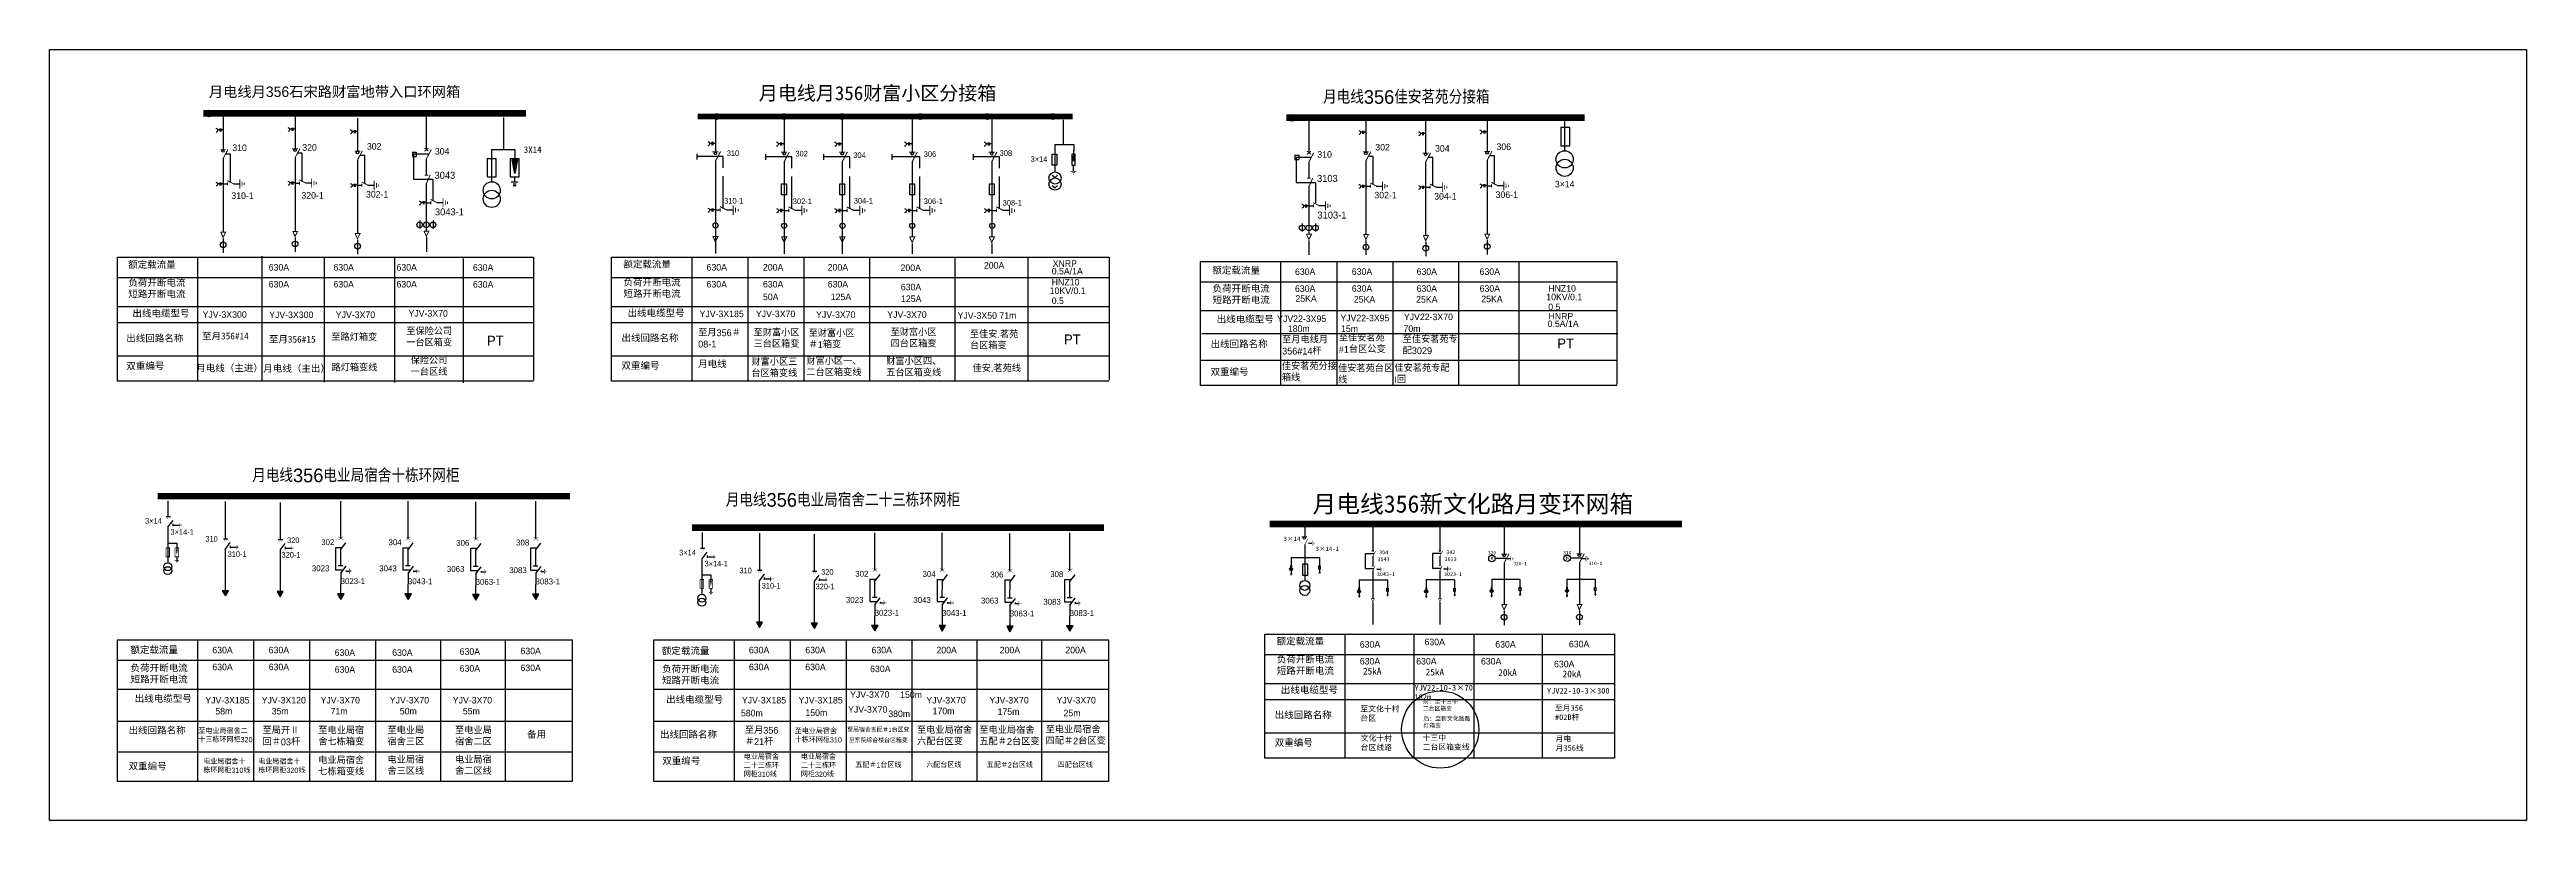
# Model space of a CAD drawing. Extents: x 3 to 714, y -241 to -20.
import ezdxf

# ---------------------------------------------------------------- set-up
doc = ezdxf.new("R2010")
doc.units = 0
doc.header["$LTSCALE"] = 0.774411
doc.linetypes.add('ACAD_ISO02W100', pattern=[15, 12, -3])
doc.linetypes.add('CENTER', pattern=[50.8, 31.75, -6.35, 6.35, -6.35])
doc.layers.get('0').update_dxf_attribs({"linetype": 'CONTINUOUS'})
doc.layers.add('2', color=7, linetype='CONTINUOUS')
doc.styles.add('HZ', font='simkai_0.ttf')
doc.styles.add('hztxt_txtstyle_0.00_0_0', font='', dxfattribs={"bigfont": 'hztxt.shx'})
doc.styles.add('hztxt_txtstyle_1.59_0_0', font='', dxfattribs={"height": 1.594389, "bigfont": 'hztxt.shx'})
doc.styles.add('hztxt_txtstyle_1.60_0_0', font='', dxfattribs={"height": 1.6, "bigfont": 'hztxt.shx'})
doc.styles.add('hztxt_txtstyle_1.69_0_0', font='', dxfattribs={"height": 1.690022, "bigfont": 'hztxt.shx'})
doc.styles.add('hztxt_txtstyle_1.88_0_0', font='', dxfattribs={"height": 1.875, "bigfont": 'hztxt.shx'})
doc.styles.add('hztxt_txtstyle_2.00_0_0', font='', dxfattribs={"height": 2, "bigfont": 'hztxt.shx'})
doc.styles.add('hztxt_txtstyle_2.70_0_0', font='simkai.ttf', dxfattribs={"height": 2.7})
doc.styles.add('hztxt_txtstyle_2.81_0_0', font='', dxfattribs={"height": 2.8125, "bigfont": 'hztxt.shx'})
doc.styles.get("Standard").update_dxf_attribs({"font": '', "height": 2.5})
doc.styles.get('hztxt_txtstyle_0.00_0_0').set_extended_font_data('hztxt')
doc.styles.get('hztxt_txtstyle_1.59_0_0').set_extended_font_data('hztxt')
doc.styles.get('hztxt_txtstyle_1.60_0_0').set_extended_font_data('hztxt')
doc.styles.get('hztxt_txtstyle_1.69_0_0').set_extended_font_data('hztxt')
doc.styles.get('hztxt_txtstyle_1.88_0_0').set_extended_font_data('hztxt')
doc.styles.get('hztxt_txtstyle_2.00_0_0').set_extended_font_data('hztxt')
doc.styles.get('hztxt_txtstyle_2.81_0_0').set_extended_font_data('hztxt')
doc.styles.get('Standard').set_extended_font_data('SimSun')

msp = doc.modelspace()

# ---------------------------------------------------------------- texts
for s, height, style, p in [('310', 1.875, 'hztxt_txtstyle_1.88_0_0', (55.36, -48.8)), ('320', 1.875, 'hztxt_txtstyle_1.88_0_0', (75.46, -48.73)), ('302', 1.875, 'hztxt_txtstyle_1.88_0_0', (94, -48.4)), ('304', 1.875, 'hztxt_txtstyle_1.88_0_0', (113.51, -49.83)), ('310', 1.6, 'hztxt_txtstyle_1.60_0_0', (197.29, -50.23)), ('302', 1.6, 'hztxt_txtstyle_1.60_0_0', (217, -50.35)), ('304', 1.6, 'hztxt_txtstyle_1.60_0_0', (233.61, -50.79)), ('306', 1.6, 'hztxt_txtstyle_1.60_0_0', (253.83, -50.49)), ('308', 1.6, 'hztxt_txtstyle_1.60_0_0', (275.62, -50.2)), ('310', 1.875, 'hztxt_txtstyle_1.88_0_0', (366.8, -50.72)), ('302', 1.875, 'hztxt_txtstyle_1.88_0_0', (383.43, -48.65)), ('304', 1.875, 'hztxt_txtstyle_1.88_0_0', (400.59, -48.98)), ('306', 1.875, 'hztxt_txtstyle_1.88_0_0', (418.22, -48.51)), ('3043', 2, 'hztxt_txtstyle_2.00_0_0', (113.41, -56.76)), ('3×14', 1.6, 'hztxt_txtstyle_1.60_0_0', (284.49, -51.92)), ('3103', 2, 'hztxt_txtstyle_2.00_0_0', (366.7, -57.65)), ('310-1', 1.875, 'hztxt_txtstyle_1.88_0_0', (55.1, -62.54)), ('320-1', 1.875, 'hztxt_txtstyle_1.88_0_0', (75.2, -62.47)), ('302-1', 1.875, 'hztxt_txtstyle_1.88_0_0', (93.74, -62.15)), ('310-1', 1.6, 'hztxt_txtstyle_1.60_0_0', (196.55, -63.89)), ('302-1', 1.6, 'hztxt_txtstyle_1.60_0_0', (216.26, -64.01)), ('304-1', 1.6, 'hztxt_txtstyle_1.60_0_0', (233.76, -63.86)), ('306-1', 1.6, 'hztxt_txtstyle_1.60_0_0', (253.83, -64.01)), ('308-1', 1.6, 'hztxt_txtstyle_1.60_0_0', (276.5, -64.45)), ('302-1', 1.875, 'hztxt_txtstyle_1.88_0_0', (383.17, -62.39)), ('304-1', 1.875, 'hztxt_txtstyle_1.88_0_0', (400.34, -62.72)), ('306-1', 1.875, 'hztxt_txtstyle_1.88_0_0', (417.96, -62.26)), ('3×14', 1.875, 'hztxt_txtstyle_1.88_0_0', (434.98, -59.23)), ('3043-1', 2, 'hztxt_txtstyle_2.00_0_0', (113.53, -67.26)), ('3103-1', 2, 'hztxt_txtstyle_2.00_0_0', (366.83, -68.16)), ('630A', 1.875, 'hztxt_txtstyle_1.88_0_0', (65.82, -83.09)), ('630A', 1.875, 'hztxt_txtstyle_1.88_0_0', (84.41, -83.09)), ('630A', 1.875, 'hztxt_txtstyle_1.88_0_0', (102.5, -83.09)), ('630A', 1.875, 'hztxt_txtstyle_1.88_0_0', (124.44, -83.14)), ('630A', 1.875, 'hztxt_txtstyle_1.88_0_0', (191.5, -83.09)), ('200A', 1.875, 'hztxt_txtstyle_1.88_0_0', (207.68, -83.09)), ('200A', 1.875, 'hztxt_txtstyle_1.88_0_0', (226.27, -83.09)), ('200A', 1.875, 'hztxt_txtstyle_1.88_0_0', (247.17, -83.22)), ('200A', 1.875, 'hztxt_txtstyle_1.88_0_0', (271.1, -82.53)), ('0.5A/1A', 1.875, 'hztxt_txtstyle_1.88_0_0', (290.57, -84.19)), ('XNRP', 1.875, 'hztxt_txtstyle_1.88_0_0', (290.84, -82.02)), ('630A', 1.875, 'hztxt_txtstyle_1.88_0_0', (360.38, -84.35)), ('630A', 1.875, 'hztxt_txtstyle_1.88_0_0', (376.69, -84.32)), ('630A', 1.875, 'hztxt_txtstyle_1.88_0_0', (395.29, -84.32)), ('630A', 1.875, 'hztxt_txtstyle_1.88_0_0', (413.38, -84.32)), ('630A', 1.875, 'hztxt_txtstyle_1.88_0_0', (65.82, -87.93)), ('630A', 1.875, 'hztxt_txtstyle_1.88_0_0', (84.41, -87.93)), ('630A', 1.875, 'hztxt_txtstyle_1.88_0_0', (102.5, -87.93)), ('630A', 1.875, 'hztxt_txtstyle_1.88_0_0', (124.44, -87.98)), ('630A', 1.875, 'hztxt_txtstyle_1.88_0_0', (191.5, -87.93)), ('50A', 1.875, 'hztxt_txtstyle_1.88_0_0', (207.68, -91.56)), ('630A', 1.875, 'hztxt_txtstyle_1.88_0_0', (207.68, -87.93)), ('630A', 1.875, 'hztxt_txtstyle_1.88_0_0', (226.27, -87.93)), ('125A', 1.875, 'hztxt_txtstyle_1.88_0_0', (227.14, -91.56)), ('630A', 1.875, 'hztxt_txtstyle_1.88_0_0', (247.25, -88.75)), ('125A', 1.875, 'hztxt_txtstyle_1.88_0_0', (247.3, -92.1)), ('10KV/0.1', 1.875, 'hztxt_txtstyle_1.88_0_0', (289.98, -89.81)), ('0.5', 1.875, 'hztxt_txtstyle_1.88_0_0', (290.56, -92.67)), ('HNZ10', 1.875, 'hztxt_txtstyle_1.88_0_0', (290.56, -87.36)), ('630A', 1.875, 'hztxt_txtstyle_1.88_0_0', (360.38, -89.19)), ('25KA', 1.875, 'hztxt_txtstyle_1.88_0_0', (360.5, -92.04)), ('630A', 1.875, 'hztxt_txtstyle_1.88_0_0', (376.69, -89.16)), ('25KA', 1.875, 'hztxt_txtstyle_1.88_0_0', (377.29, -92.28)), ('25KA', 1.875, 'hztxt_txtstyle_1.88_0_0', (395.15, -92.28)), ('630A', 1.875, 'hztxt_txtstyle_1.88_0_0', (395.29, -89.16)), ('630A', 1.875, 'hztxt_txtstyle_1.88_0_0', (413.38, -89.16)), ('25KA', 1.875, 'hztxt_txtstyle_1.88_0_0', (413.85, -92.16)), ('10KV/0.1', 1.875, 'hztxt_txtstyle_1.88_0_0', (432.51, -91.59)), ('HNZ10', 1.875, 'hztxt_txtstyle_1.88_0_0', (433.08, -89.14)), ('YJV-3X300', 1.875, 'hztxt_txtstyle_1.88_0_0', (46.83, -96.62)), ('YJV-3X300', 1.875, 'hztxt_txtstyle_1.88_0_0', (65.96, -96.71)), ('YJV-3X70', 1.875, 'hztxt_txtstyle_1.88_0_0', (85.08, -96.69)), ('YJV-3X70', 1.875, 'hztxt_txtstyle_1.88_0_0', (105.95, -96.3)), ('YJV-3X185', 1.875, 'hztxt_txtstyle_1.88_0_0', (189.49, -96.44)), ('YJV-3X70', 1.875, 'hztxt_txtstyle_1.88_0_0', (205.66, -96.44)), ('YJV-3X70', 1.875, 'hztxt_txtstyle_1.88_0_0', (222.93, -96.66)), ('YJV-3X70', 1.875, 'hztxt_txtstyle_1.88_0_0', (243.37, -96.64)), ('YJV-3X50 71m', 1.875, 'hztxt_txtstyle_1.88_0_0', (263.55, -96.9)), ('YJV22-3X95', 1.875, 'hztxt_txtstyle_1.88_0_0', (355.27, -97.83)), ('180m', 1.875, 'hztxt_txtstyle_1.88_0_0', (358.34, -100.67)), ('YJV22-3X95', 1.875, 'hztxt_txtstyle_1.88_0_0', (373.41, -97.61)), ('15m', 1.875, 'hztxt_txtstyle_1.88_0_0', (373.61, -100.68)), ('70m', 1.875, 'hztxt_txtstyle_1.88_0_0', (391.53, -100.68)), ('YJV22-3X70', 1.875, 'hztxt_txtstyle_1.88_0_0', (391.64, -97.3)), ('0.5A/1A', 1.875, 'hztxt_txtstyle_1.88_0_0', (432.88, -99.28)), ('0.5', 1.875, 'hztxt_txtstyle_1.88_0_0', (433.08, -94.45)), ('HNRP', 1.875, 'hztxt_txtstyle_1.88_0_0', (433.15, -97.11)), ('PT', 2.812, 'hztxt_txtstyle_2.81_0_0', (128.48, -104.58)), ('PT', 2.812, 'hztxt_txtstyle_2.81_0_0', (294.08, -104.22)), ('PT', 2.812, 'hztxt_txtstyle_2.81_0_0', (435.65, -105.39)), ('630A', 1.875, 'hztxt_txtstyle_1.88_0_0', (49.64, -192.85)), ('630A', 1.875, 'hztxt_txtstyle_1.88_0_0', (65.82, -192.85)), ('630A', 1.875, 'hztxt_txtstyle_1.88_0_0', (84.76, -193.58)), ('630A', 1.875, 'hztxt_txtstyle_1.88_0_0', (101.26, -193.58)), ('630A', 1.875, 'hztxt_txtstyle_1.88_0_0', (120.63, -193.26)), ('630A', 1.875, 'hztxt_txtstyle_1.88_0_0', (138.08, -193.11)), ('630A', 1.875, 'hztxt_txtstyle_1.88_0_0', (203.65, -192.85)), ('630A', 1.875, 'hztxt_txtstyle_1.88_0_0', (219.83, -192.85)), ('630A', 1.875, 'hztxt_txtstyle_1.88_0_0', (238.85, -192.85)), ('200A', 1.875, 'hztxt_txtstyle_1.88_0_0', (257.47, -192.85)), ('200A', 1.875, 'hztxt_txtstyle_1.88_0_0', (275.62, -192.85)), ('200A', 1.875, 'hztxt_txtstyle_1.88_0_0', (294.48, -192.85)), ('630A', 1.875, 'hztxt_txtstyle_1.88_0_0', (378.99, -191.21)), ('630A', 1.875, 'hztxt_txtstyle_1.88_0_0', (397.56, -190.52)), ('630A', 1.875, 'hztxt_txtstyle_1.88_0_0', (417.87, -191.2)), ('630A', 1.875, 'hztxt_txtstyle_1.88_0_0', (438.99, -191.13)), ('630A', 1.875, 'hztxt_txtstyle_1.88_0_0', (49.64, -197.69)), ('630A', 1.875, 'hztxt_txtstyle_1.88_0_0', (65.82, -197.69)), ('630A', 1.875, 'hztxt_txtstyle_1.88_0_0', (84.76, -198.42)), ('630A', 1.875, 'hztxt_txtstyle_1.88_0_0', (101.26, -198.42)), ('630A', 1.875, 'hztxt_txtstyle_1.88_0_0', (120.63, -198.1)), ('630A', 1.875, 'hztxt_txtstyle_1.88_0_0', (138.08, -197.95)), ('630A', 1.875, 'hztxt_txtstyle_1.88_0_0', (203.65, -197.69)), ('630A', 1.875, 'hztxt_txtstyle_1.88_0_0', (219.83, -197.69)), ('630A', 1.875, 'hztxt_txtstyle_1.88_0_0', (238.44, -198.24)), ('630A', 1.875, 'hztxt_txtstyle_1.88_0_0', (378.99, -196.05)), ('630A', 1.875, 'hztxt_txtstyle_1.88_0_0', (395.17, -196.05)), ('630A', 1.875, 'hztxt_txtstyle_1.88_0_0', (413.76, -196.05)), ('630A', 1.875, 'hztxt_txtstyle_1.88_0_0', (434.74, -196.86)), ('YJV-3X185', 1.875, 'hztxt_txtstyle_1.88_0_0', (47.63, -207.23)), ('YJV-3X120', 1.875, 'hztxt_txtstyle_1.88_0_0', (63.81, -207.23)), ('YJV-3X70', 1.875, 'hztxt_txtstyle_1.88_0_0', (80.71, -207.23)), ('YJV-3X70', 1.875, 'hztxt_txtstyle_1.88_0_0', (100.58, -207.23)), ('YJV-3X70', 1.875, 'hztxt_txtstyle_1.88_0_0', (118.66, -207.23)), ('YJV-3X185', 1.875, 'hztxt_txtstyle_1.88_0_0', (201.64, -207.23)), ('YJV-3X185', 1.875, 'hztxt_txtstyle_1.88_0_0', (217.89, -207.23)), ('YJV-3X70', 1.875, 'hztxt_txtstyle_1.88_0_0', (232.68, -205.59)), ('150m', 1.875, 'hztxt_txtstyle_1.88_0_0', (247.06, -205.65)), ('YJV-3X70', 1.875, 'hztxt_txtstyle_1.88_0_0', (254.58, -207.23)), ('YJV-3X70', 1.875, 'hztxt_txtstyle_1.88_0_0', (272.67, -207.23)), ('YJV-3X70', 1.875, 'hztxt_txtstyle_1.88_0_0', (291.94, -207.23)), ('58m', 1.875, 'hztxt_txtstyle_1.88_0_0', (50.51, -210.37)), ('35m', 1.875, 'hztxt_txtstyle_1.88_0_0', (66.68, -210.37)), ('71m', 1.875, 'hztxt_txtstyle_1.88_0_0', (83.59, -210.37)), ('50m', 1.875, 'hztxt_txtstyle_1.88_0_0', (103.45, -210.37)), ('55m', 1.875, 'hztxt_txtstyle_1.88_0_0', (121.54, -210.37)), ('580m', 1.875, 'hztxt_txtstyle_1.88_0_0', (201.36, -210.91)), ('150m', 1.875, 'hztxt_txtstyle_1.88_0_0', (219.86, -210.8)), ('YJV-3X70', 1.875, 'hztxt_txtstyle_1.88_0_0', (232.11, -209.88)), ('380m', 1.875, 'hztxt_txtstyle_1.88_0_0', (243.64, -211.13)), ('170m', 1.875, 'hztxt_txtstyle_1.88_0_0', (256.38, -210.33)), ('175m', 1.875, 'hztxt_txtstyle_1.88_0_0', (275.02, -210.5)), ('25m', 1.875, 'hztxt_txtstyle_1.88_0_0', (293.95, -210.91))]:
    msp.add_text(s, height=height, dxfattribs=dict(style=style)).set_placement(p)
msp.add_text('3X14', height=1.875).set_placement((139.03, -49.34))
at = {"color": 0}
for s, height, style, p in [('3×14', 1.594, 'hztxt_txtstyle_1.59_0_0', (30.33, -155.69)), ('3×14-1', 1.594, 'hztxt_txtstyle_1.59_0_0', (37.62, -158.85)), ('310', 1.594, 'hztxt_txtstyle_1.59_0_0', (47.63, -160.82)), ('320', 1.594, 'hztxt_txtstyle_1.59_0_0', (71.09, -161.22)), ('302', 1.69, 'hztxt_txtstyle_1.69_0_0', (80.88, -161.82)), ('304', 1.69, 'hztxt_txtstyle_1.69_0_0', (100.21, -161.85)), ('306', 1.69, 'hztxt_txtstyle_1.69_0_0', (119.64, -162.02)), ('308', 1.69, 'hztxt_txtstyle_1.69_0_0', (136.83, -161.91)), ('3×14', 1.594, 'hztxt_txtstyle_1.59_0_0', (183.63, -164.76)), ('310-1', 1.594, 'hztxt_txtstyle_1.59_0_0', (54.03, -165.18)), ('320-1', 1.594, 'hztxt_txtstyle_1.59_0_0', (69.49, -165.4)), ('3023', 1.69, 'hztxt_txtstyle_1.69_0_0', (78.21, -169.3)), ('3043', 1.69, 'hztxt_txtstyle_1.69_0_0', (97.54, -169.33)), ('3063', 1.69, 'hztxt_txtstyle_1.69_0_0', (116.97, -169.49)), ('3083', 1.69, 'hztxt_txtstyle_1.69_0_0', (134.85, -169.85)), ('3×14-1', 1.594, 'hztxt_txtstyle_1.59_0_0', (190.91, -167.93)), ('310', 1.594, 'hztxt_txtstyle_1.59_0_0', (200.93, -169.89)), ('320', 1.594, 'hztxt_txtstyle_1.59_0_0', (224.38, -170.29)), ('302', 1.69, 'hztxt_txtstyle_1.69_0_0', (234.17, -170.89)), ('304', 1.69, 'hztxt_txtstyle_1.69_0_0', (253.5, -170.93)), ('306', 1.69, 'hztxt_txtstyle_1.69_0_0', (272.93, -171.09)), ('308', 1.69, 'hztxt_txtstyle_1.69_0_0', (290.12, -170.98)), ('3023-1', 1.69, 'hztxt_txtstyle_1.69_0_0', (86.45, -173)), ('3043-1', 1.69, 'hztxt_txtstyle_1.69_0_0', (105.78, -173.03)), ('3063-1', 1.69, 'hztxt_txtstyle_1.69_0_0', (125.21, -173.2)), ('3083-1', 1.69, 'hztxt_txtstyle_1.69_0_0', (142.4, -173.09)), ('310-1', 1.594, 'hztxt_txtstyle_1.59_0_0', (207.32, -174.26)), ('320-1', 1.594, 'hztxt_txtstyle_1.59_0_0', (222.78, -174.47)), ('3023', 1.69, 'hztxt_txtstyle_1.69_0_0', (231.5, -178.37)), ('3043', 1.69, 'hztxt_txtstyle_1.69_0_0', (250.83, -178.4)), ('3063', 1.69, 'hztxt_txtstyle_1.69_0_0', (270.26, -178.57)), ('3083', 1.69, 'hztxt_txtstyle_1.69_0_0', (288.15, -178.92)), ('3023-1', 1.69, 'hztxt_txtstyle_1.69_0_0', (239.74, -182.07)), ('3043-1', 1.69, 'hztxt_txtstyle_1.69_0_0', (259.08, -182.11)), ('3063-1', 1.69, 'hztxt_txtstyle_1.69_0_0', (278.51, -182.27)), ('3083-1', 1.69, 'hztxt_txtstyle_1.69_0_0', (295.7, -182.16))]:
    msp.add_text(s, height=height, dxfattribs=dict(at, style=style)).set_placement(p)
at = {"color": 0, "linetype": 'Continuous', "style": 'hztxt_txtstyle_2.70_0_0'}
for s, height, p in [('3×14', 1.22, (357.13, -160.6)), ('3×14-1', 1.22, (366.31, -163.47)), ('304', 1.109, (384.56, -164.44)), ('302', 1.109, (403.82, -164.41)), ('3043-1', 1.109, (383.89, -170.71)), ('3043', 1.109, (384.06, -166.43)), ('3023-1', 1.109, (403.15, -170.67)), ('3023', 1.109, (403.32, -166.39))]:
    msp.add_text(s, height=height, dxfattribs=at).set_placement(p)
at = {"linetype": 'Continuous', "insert": (48.64, -30.3), "char_height": 3, "width": 76.7985, "attachment_point": 1, "style": 'hztxt_txtstyle_0.00_0_0'}
msp.add_mtext('{\\fSimSun|b0|i0|c134|p2;月电线月}356{\\fSimSun|b0|i0|c134|p2;石宋路财富地带入口环网箱}', dxfattribs=at)
at = {"color": 0, "linetype": 'Continuous', "attachment_point": 1, "style": 'hztxt_txtstyle_0.00_0_0'}
for s, insert, char_height, width in [('{\\fSimSun|b0|i0|c134|p2;月电线月356财富小区分接箱}', (206.48, -30.2), 4, 92.8496), ('{\\fSimSun|b0|i0|c134|p2;额定载流量}', (25.47, -80.37), 1.9512, 18.6546), ('{\\fSimSun|b0|i0|c134|p2;负荷开断电流\\P短路开断电流}', (25.53, -85.57), 1.9512, 18.6546), ('{\\fSimSun|b0|i0|c134|p2;额定载流量}', (167.59, -80.28), 1.9512, 18.6546), ('{\\fSimSun|b0|i0|c134|p2;负荷开断电流\\P短路开断电流}', (167.65, -85.47), 1.9512, 18.6546), ('{\\fSimSun|b0|i0|c134|p2;额定载流量}', (336.67, -82.04), 1.9512, 18.6546), ('{\\fSimSun|b0|i0|c134|p2;负荷开断电流\\P短路开断电流}', (336.73, -87.24), 1.9512, 18.6546), ('{\\fSimSun|b0|i0|c134|p2;出线电缆型号}', (26.7, -94.36), 1.9512, 18.6546), ('至保险公司一台区箱变', (105.3, -99.57), 1.951, 14.0683), ('{\\fSimSun|b0|i0|c134|p2;出线电缆型号}', (168.82, -94.26), 1.9512, 18.6546), ('{\\fSimSun|b0|i0|c134|p2;出线电缆型号}', (337.9, -96.02), 1.9512, 18.6546), ('{\\fSimSun|b0|i0|c134|p2;出线回路名称}', (24.95, -101.5), 1.9512, 18.6546), ('{\\fSimSun|b0|i0|c134|p2;至月356#14}', (46.68, -100.87), 1.9512, 18.6546), ('{\\fSimSun|b0|i0|c134|p2;至月356#15}', (65.86, -101.8), 1.9512, 18.6546), ('至路灯箱变', (83.79, -101.25), 1.951, 15.9813), ('{\\fSimSun|b0|i0|c134|p2;出线回路名称}', (167.06, -101.4), 1.9512, 18.6546), ('至月356＃08-1', (189.08, -99.94), 1.951, 14.0683), ('至财富小区三台区箱变', (204.99, -99.94), 1.951, 14.0683), ('至财富小区＃1箱变', (220.78, -100.1), 1.951, 14.8575), ('至财富小区四台区箱变', (244.32, -99.88), 1.951, 13.9713), ('至佳安.茗苑台区箱变', (267.07, -100.41), 1.951, 13.9092), ('{\\fSimSun|b0|i0|c134|p2;出线回路名称}', (336.14, -103.16), 1.9512, 18.6546), ('至月电线月356#14杆', (356.69, -101.95), 1.9512, 15.9813), ('至佳安茗苑#1台区公变', (372.96, -101.44), 1.9512, 15.9813), ('至佳安茗苑专配3029', (391.29, -101.84), 1.9512, 15.9813), ('{\\fSimSun|b0|i0|c134|p2;双重编号}', (24.95, -109.46), 1.9512, 18.6546), ('{\\fSimSun|b0|i0|c134|p2;月电线（主进）}', (45.03, -110.05), 1.9512, 18.6546), ('{\\fSimSun|b0|i0|c134|p2;月电线（主出）}', (64.28, -110.16), 1.9512, 18.6546), ('路灯箱变线', (83.85, -109.98), 1.951, 17.3314), ('保险公司一台区线', (106.57, -107.96), 1.951, 11.1685), ('{\\fSimSun|b0|i0|c134|p2;双重编号}', (167.06, -109.36), 1.9512, 18.6546), ('{\\fSimSun|b0|i0|c134|p2;月电线}', (189.07, -108.86), 1.9512, 18.6546), ('财富小区三台区箱变线', (204.37, -108.34), 1.951, 14.6215), ('财富小区一、二台区箱变线', (220.15, -108.11), 1.9512, 16.9421), ('财富小区四、五台区箱变线', (243.05, -108.17), 1.9512, 16.9421), ('佳安.茗苑线', (267.84, -110.18), 1.951, 19.4707), ('{\\fSimSun|b0|i0|c134|p2;双重编号}', (336.14, -111.12), 1.9512, 18.6546), ('佳安茗苑分接箱线', (356.62, -109.59), 1.951, 15.9813), ('佳安茗苑台区线', (372.75, -110.18), 1.951, 15.9813), ('佳安茗苑专配I回', (388.93, -110.14), 1.951, 15.9813), ('{\\fSimSun|b0|i0|c134|p2;额定载流量}', (26.12, -190.85), 1.9512, 18.6546), ('{\\fSimSun|b0|i0|c134|p2;额定载流量}', (178.66, -191.13), 1.9512, 18.6546), ('{\\fSimSun|b0|i0|c134|p2;额定载流量}', (355.09, -188.39), 1.9512, 18.6546), ('{\\fSimSun|b0|i0|c134|p2;负荷开断电流\\P短路开断电流}', (26.18, -196.05), 1.9512, 18.6546), ('{\\fSimSun|b0|i0|c134|p2;负荷开断电流\\P短路开断电流}', (178.72, -196.33), 1.9512, 18.6546), ('{\\fSimSun|b0|i0|c134|p2;负荷开断电流\\P短路开断电流}', (355.15, -193.59), 1.9512, 18.6546), ('{\\fSimSun|b0|i0|c134|p2;25kA}', (379.89, -196.98), 1.9512, 14.0683), ('{\\fSimSun|b0|i0|c134|p2;25kA}', (397.88, -197.25), 1.9512, 14.0683), ('{\\fSimSun|b0|i0|c134|p2;20kA}', (418.73, -197.39), 1.9512, 14.0683), ('{\\fSimSun|b0|i0|c134|p2;20kA}', (437.2, -197.8), 1.9512, 14.0683), ('{\\fSimSun|b0|i0|c134|p2;出线电缆型号}', (27.35, -204.84), 1.9512, 18.6546), ('{\\fSimSun|b0|i0|c134|p2;出线电缆型号}', (179.89, -205.11), 1.9512, 18.6546), ('{\\fSimSun|b0|i0|c134|p2;出线电缆型号}', (356.32, -202.37), 1.9512, 18.6546), ('{\\fSimSun|b0|i0|c134|p2;YJV22-10-3×70\\P182m}', (394.69, -201.91), 1.6, 14.0683), ('{\\fSimSun|b0|i0|c134|p2;前：至十三中\\P二台区箱变}', (397.08, -206.06), 1.2, 14.0683), ('{\\fSimSun|b0|i0|c134|p2;YJV22-10-3×300}', (432.72, -202.79), 1.6, 18.7269), ('{\\fSimSun|b0|i0|c134|p2;出线回路名称}', (354.56, -209.52), 1.9512, 18.6546), ('{\\fSimSun|b0|i0|c134|p2;至文化十村\\P台区}', (379.16, -207.96), 1.6, 14.0683), ('{\\fSimSun|b0|i0|c134|p2;后：至新文化路路灯箱变}', (397.26, -210.95), 1.2, 14.0683), ('{\\fSimSun|b0|i0|c134|p2;至月356\\P#02B杆}', (435, -207.71), 1.6, 14.0683), ('{\\fSimSun|b0|i0|c134|p2;出线回路名称}', (25.6, -213.92), 1.9512, 18.6546), ('至电业局宿舍二十三栋环网柜320', (45.64, -214.36), 1.4946, 15.6046), ('至局开Ⅱ回＃03杆', (64.05, -214.02), 1.951, 11.756), ('至电业局宿舍七栋箱变', (80.05, -214.02), 1.951, 14.0683), ('至电业局宿舍三区', (99.91, -214.02), 1.951, 11.6653), ('至电业局宿舍二区', (119.31, -214.02), 1.951, 11.6653), ('{\\fSimSun|b0|i0|c134|p2;备用}', (139.99, -215.1), 1.9512, 11.6653), ('{\\fSimSun|b0|i0|c134|p2;出线回路名称}', (178.13, -215.11), 1.9512, 18.6546), ('至月356＃21杆', (202.49, -213.95), 1.951, 11.3088), ('至电业局宿舍十栋环网柜310', (216.81, -214.42), 1.4946, 14.0295), ('至局宿舍五配＃1台区变', (231.87, -214.15), 1.2513, 21.7399), ('至东院综合楼台区箱变', (232.32, -217.18), 1.251, 21.7399), ('至电业局宿舍六配台区变', (251.9, -213.94), 1.9512, 16.4361), ('至电业局宿舍五配＃2台区变', (269.8, -213.94), 1.9512, 17.9304), ('至电业局宿舍四配＃2台区变', (288.8, -213.76), 1.9512, 18.3139), ('{\\fSimSun|b0|i0|c134|p2;双重编号}', (354.56, -217.48), 1.9512, 18.6546), ('{\\fSimSun|b0|i0|c134|p2;文化十村\\P台区线路}', (379.26, -216.36), 1.6, 14.0683), ('{\\fSimSun|b0|i0|c134|p2;十三中\\P二台区箱变线}', (397.05, -216.22), 1.6, 14.0683), ('{\\fSimSun|b0|i0|c134|p2;月电\\P月356线}', (435.19, -216.5), 1.6, 14.0683), ('{\\fSimSun|b0|i0|c134|p2;双重编号}', (25.6, -224.22), 1.9512, 18.6546), ('电业局宿舍十栋环网柜310线', (47.06, -223.14), 1.4946, 14.0295), ('电业局宿舍十栋环网柜320线', (62.84, -223.14), 1.4946, 14.0295), ('电业局宿舍七栋箱变线', (80.05, -222.59), 1.951, 14.0683), ('电业局宿舍三区线', (99.91, -222.44), 1.951, 11.6653), ('电业局宿舍二区线', (119.31, -222.44), 1.951, 11.6653), ('{\\fSimSun|b0|i0|c134|p2;双重编号}', (178.78, -222.68), 1.9512, 18.6546), ('电业局宿舍二十三栋环网柜310线', (202.17, -221.79), 1.4946, 11.2101), ('电业局宿舍二十三栋环网柜320线', (218.56, -221.79), 1.4946, 11.2101), ('五配＃1台区线', (234.18, -224.13), 1.495, 16.9895), ('六配台区线', (254.54, -224.13), 1.495, 16.9895), ('五配＃2台区线', (271.91, -224.13), 1.495, 16.9895), ('四配台区线', (292.27, -224.13), 1.495, 16.9895)]:
    msp.add_mtext(s, dxfattribs=dict(at, insert=insert, char_height=char_height, width=width))
at = {"color": 7, "linetype": 'Continuous', "attachment_point": 1, "style": 'HZ'}
for s, insert, char_height, width in [('{\\fSimSun|b0|i0|c134|p2;月电线356新文化路月变环网箱}', (365.41, -147.5), 5, 100.2635), ('310', (437.37, -163.47), 1, 1.5475), ('320', (415.77, -163.51), 1, 1.5475), ('320-1', (423.06, -166.59), 1, 1.5475), ('310-1', (444.66, -166.55), 1, 1.5475)]:
    msp.add_mtext(s, dxfattribs=dict(at, insert=insert, char_height=char_height, width=width))
at = {"color": 7, "linetype": 'Continuous', "char_height": 1, "attachment_point": 1, "style": 'HZ'}
for insert in [(416.53, -165.1), (438.13, -165.06)]:
    msp.add_mtext('M', dxfattribs=dict(at, insert=insert))
at = {"layer": '2', "color": 7, "char_height": 3.9062, "attachment_point": 1, "style": 'hztxt_txtstyle_0.00_0_0'}
for s, insert, width in [('月电线356佳安茗苑分接箱', (368.44, -31.35), 83.0504), ('月电线356电业局宿舍十栋环网柜', (61.08, -139.87), 83.0504), ('月电线356电业局宿舍二十三栋环网柜', (197, -146.9), 96.6904)]:
    msp.add_mtext(s, dxfattribs=dict(at, insert=insert, width=width))

# ---------------------------------------------------------------- blocks, each defined once
blk = doc.blocks.new('JD')
for points in [[(-2, 0.2), (-2, -0.2), (2, 0.2), (2, -0.2)], [(1, -1.2), (1, -0.8), (-1, -1.2), (-1, -0.8)], [(-0.5, -1.8), (-0.5, -2.2), (0.5, -1.8), (0.5, -2.2)]]:
    blk.add_trace(points)

# ---------------------------------------------------------------- hatches: boundary and pattern name
at = {"linetype": 'Continuous'}
msp.add_hatch(color=256, dxfattribs=at).paths.add_polyline_path([(135.66, -51.33), (137.23, -51.33), (136.47, -55.28)])
for color, points in [(0, [(53.38, -176.4), (54.26, -174.88), (52.5, -174.88)]), (0, [(69.13, -176.67), (70.01, -175.15), (68.25, -175.15)]), (7, [(86.51, -177.37), (87.44, -175.76), (85.58, -175.76)]), (7, [(105.85, -177.41), (106.78, -175.8), (104.92, -175.8)]), (7, [(125.27, -177.57), (126.2, -175.96), (124.34, -175.96)]), (7, [(142.47, -177.46), (143.4, -175.85), (141.54, -175.85)]), (0, [(206.68, -185.48), (207.55, -183.96), (205.8, -183.96)]), (0, [(222.43, -185.75), (223.3, -184.23), (221.55, -184.23)]), (7, [(239.81, -186.44), (240.74, -184.83), (238.88, -184.83)]), (7, [(259.14, -186.48), (260.07, -184.87), (258.21, -184.87)]), (7, [(278.57, -186.64), (279.5, -185.03), (277.64, -185.03)]), (7, [(295.76, -186.54), (296.69, -184.92), (294.83, -184.92)])]:
    msp.add_hatch(color=color).paths.add_polyline_path(points)

# ---------------------------------------------------------------- linework, layer by layer
for p, q in [((52.72, -38.95), (52.72, -48.37)), ((73.38, -38.71), (73.38, -48.13)), ((91.3, -39.36), (91.3, -48.77)), ((111.06, -38.95), (111.06, -48.45)), ((364.36, -39.84), (364.36, -49.34)), ((380.73, -39.6), (380.73, -49.02)), ((397.89, -39.93), (397.89, -49.35)), ((415.52, -39.47), (415.52, -48.89)), ((439.29, -42.02), (436.69, -42.02)), ((436.69, -42.08), (436.69, -47.33)), ((437.75, -39.4), (437.75, -48.82)), ((439.29, -47.33), (439.29, -42.02)), ((107.06, -49.1), (107.06, -50.35)), ((107.06, -49.1), (108.19, -49.1)), ((108.19, -49.1), (108.19, -50.35)), ((129.8, -48.31), (129.8, -57.73)), ((436.69, -47.33), (439.29, -47.33)), ((52.72, -50.93), (52.72, -72.13)), ((73.38, -50.68), (73.38, -71.88)), ((91.3, -51.33), (91.3, -72.53)), ((107.06, -50.35), (108.19, -50.35)), ((111.06, -51.01), (111.06, -55.66)), ((128.51, -50.93), (131.11, -50.93)), ((128.51, -50.98), (128.51, -56.24)), ((128.51, -56.24), (131.11, -56.24)), ((131.11, -56.24), (131.11, -50.92)), ((135.09, -50.93), (137.69, -50.93)), ((135.09, -50.98), (135.09, -56.24)), ((135.09, -56.24), (137.69, -56.24)), ((137.69, -56.24), (137.69, -50.92)), ((360.36, -50), (360.36, -51.24)), ((360.36, -50), (361.48, -50)), ((360.36, -51.24), (361.48, -51.24)), ((361.48, -50), (361.48, -51.24)), ((364.36, -51.9), (364.36, -56.55)), ((380.73, -51.58), (380.73, -72.78)), ((397.89, -51.91), (397.89, -73.11)), ((415.52, -51.44), (415.52, -72.64)), ((52.72, -58.23), (54.02, -58.23)), ((55.71, -58.19), (57.48, -58.19)), ((73.38, -57.99), (74.68, -57.99)), ((76.37, -57.95), (78.14, -57.95)), ((91.3, -58.63), (92.59, -58.63)), ((94.29, -58.6), (96.06, -58.6)), ((111.06, -57.98), (111.06, -71.7)), ((111.06, -63.62), (112.36, -63.62)), ((114.05, -63.58), (115.82, -63.58)), ((364.36, -58.87), (364.36, -72.59)), ((380.73, -58.88), (382.03, -58.88)), ((383.72, -58.84), (385.49, -58.84)), ((397.89, -59.21), (399.19, -59.21)), ((400.89, -59.17), (402.65, -59.17)), ((415.52, -58.74), (416.81, -58.74)), ((418.51, -58.71), (420.28, -58.71)), ((109.2, -68.72), (109.2, -71.01)), ((113.01, -68.72), (113.01, -71.01)), ((362.49, -69.61), (362.49, -71.9)), ((364.36, -64.51), (365.66, -64.51)), ((366.3, -69.61), (366.3, -71.9)), ((367.35, -64.47), (369.12, -64.47)), ((22.38, -79.24), (141.86, -79.24)), ((22.38, -114.76), (22.38, -79.24)), ((22.45, -85.09), (141.87, -85.09)), ((45.38, -79.43), (45.38, -114.49)), ((81.72, -79.36), (81.72, -115.07)), ((101.9, -79.48), (101.9, -115.19)), ((121.67, -79.58), (121.67, -115.29)), ((141.86, -79.24), (141.86, -114.49)), ((164.23, -114.76), (164.24, -79.24)), ((164.24, -79.24), (306.95, -79.24)), ((164.3, -85.09), (307.05, -85.09)), ((187.24, -79.43), (187.24, -114.49)), ((219.41, -79.12), (219.41, -114.83)), ((238.29, -79.12), (238.29, -114.83)), ((262.77, -79.12), (262.77, -114.83)), ((283.71, -79.24), (283.71, -114.49)), ((307.05, -79.24), (307.05, -114.49)), ((333.25, -116), (333.26, -80.47)), ((333.26, -80.47), (452.73, -80.47)), ((356.25, -80.66), (356.25, -115.72)), ((388.43, -80.36), (388.43, -116.07)), ((407.31, -80.36), (407.31, -116.07)), ((424.68, -80.36), (424.68, -116.07)), ((452.73, -80.47), (452.73, -115.72)), ((333.32, -86.33), (452.74, -86.33)), ((22.45, -93.34), (141.87, -93.34)), ((22.45, -98), (141.87, -98)), ((164.3, -93.34), (307.05, -93.34)), ((164.3, -98), (307.05, -98)), ((333.32, -94.58), (452.74, -94.58)), ((333.66, -101.15), (453.08, -101.15)), ((141.86, -107.6), (22.38, -107.6)), ((307.05, -107.6), (164.23, -107.6)), ((452.73, -108.84), (333.25, -108.84)), ((141.86, -114.84), (22.38, -114.84)), ((306.95, -114.84), (164.23, -114.84)), ((452.73, -116.08), (333.25, -116.08)), ((420.41, -154.91), (420.41, -164.33)), ((442.02, -154.88), (442.02, -164.3)), ((85, -162.52), (86.95, -162.52)), ((85.02, -162.53), (85.02, -168.9)), ((86.45, -163.21), (86.39, -167.62)), ((104.33, -162.55), (106.29, -162.55)), ((104.35, -162.56), (104.35, -168.94)), ((105.78, -163.24), (105.73, -167.66)), ((123.76, -162.72), (125.71, -162.72)), ((123.78, -162.73), (123.78, -169.1)), ((125.21, -163.41), (125.15, -167.82)), ((140.95, -162.61), (142.91, -162.61)), ((140.98, -162.62), (140.98, -169)), ((142.4, -163.3), (142.35, -167.72)), ((85.02, -168.9), (87.23, -168.9)), ((85.79, -167.67), (87.14, -167.67)), ((88.03, -169.26), (88.97, -169.26)), ((104.35, -168.94), (106.56, -168.93)), ((105.13, -167.7), (106.47, -167.7)), ((107.36, -169.29), (108.3, -169.29)), ((123.78, -169.1), (125.99, -169.09)), ((124.55, -167.87), (125.9, -167.87)), ((126.79, -169.46), (127.73, -169.46)), ((140.98, -169), (143.18, -168.99)), ((141.75, -167.76), (143.09, -167.76)), ((143.98, -169.35), (144.92, -169.35)), ((420.41, -166.89), (420.41, -178.87)), ((442.02, -166.86), (442.02, -178.83)), ((238.29, -171.59), (240.25, -171.59)), ((238.32, -171.6), (238.32, -177.98)), ((239.09, -176.74), (240.43, -176.74)), ((239.74, -172.28), (239.69, -176.7)), ((257.63, -171.63), (259.58, -171.63)), ((257.65, -171.64), (257.65, -178.01)), ((258.42, -176.78), (259.76, -176.78)), ((259.08, -172.32), (259.02, -176.73)), ((277.06, -171.79), (279.01, -171.79)), ((277.08, -171.8), (277.08, -178.17)), ((277.85, -176.94), (279.19, -176.94)), ((278.51, -172.48), (278.45, -176.89)), ((294.25, -171.68), (296.2, -171.68)), ((294.27, -171.69), (294.27, -178.07)), ((295.04, -176.83), (296.39, -176.83)), ((295.7, -172.37), (295.64, -176.79)), ((238.32, -177.98), (240.52, -177.97)), ((241.32, -178.33), (242.26, -178.33)), ((257.65, -178.01), (259.86, -178)), ((260.66, -178.37), (261.6, -178.37)), ((277.08, -178.17), (279.29, -178.17)), ((280.08, -178.53), (281.02, -178.53)), ((294.27, -178.07), (296.48, -178.06)), ((297.28, -178.42), (298.22, -178.42)), ((22.38, -229.59), (22.38, -189)), ((22.38, -189), (152.9, -189)), ((45.38, -189.18), (45.38, -229.59)), ((77.56, -189), (77.56, -229.59)), ((96.43, -189), (96.43, -229.59)), ((115.09, -189), (115.09, -229.59)), ((133.67, -189), (133.67, -229.59)), ((152.9, -189), (152.9, -229.59)), ((176.38, -229.59), (176.39, -189)), ((176.39, -189), (306.9, -189)), ((199.39, -189.18), (199.39, -229.59)), ((231.56, -189), (231.56, -229.59)), ((250.44, -189), (250.44, -229.59)), ((269.1, -189), (269.1, -229.59)), ((287.67, -189), (287.67, -229.59)), ((306.9, -189), (306.9, -229.59)), ((351.73, -222.88), (351.74, -187.36)), ((351.74, -187.36), (452.09, -187.36)), ((374.73, -187.54), (374.73, -222.6)), ((411.69, -187.24), (411.69, -222.95)), ((431.37, -187.24), (431.37, -222.95)), ((452.09, -187.24), (452.09, -222.95)), ((22.45, -194.85), (152.9, -194.85)), ((176.45, -194.85), (306.9, -194.85)), ((351.8, -193.21), (452.09, -193.21)), ((22.45, -203.1), (152.9, -203.1)), ((176.45, -203.1), (306.9, -203.1)), ((351.8, -201.46), (452.09, -201.46)), ((351.8, -206.11), (452.09, -206.11)), ((22.45, -212.28), (152.9, -212.28)), ((176.45, -212.28), (306.9, -212.28)), ((452.09, -215.72), (351.73, -215.72)), ((152.9, -221.15), (22.38, -221.15)), ((306.9, -221.15), (176.38, -221.15)), ((452.09, -222.95), (351.73, -222.96)), ((152.9, -229.59), (22.38, -229.59)), ((306.9, -229.59), (176.38, -229.59))]:
    msp.add_line(p, q)
for p, q in [((133.28, -48.39), (133.28, -39.21)), ((129.82, -48.34), (136.45, -48.34)), ((136.45, -48.34), (136.45, -53.79)), ((136.47, -55.28), (135.66, -51.33)), ((135.66, -51.33), (137.23, -51.33)), ((136.41, -56.35), (136.41, -57.68)), ((137.23, -51.33), (136.47, -55.28)), ((135.4, -57.66), (137.37, -57.66)), ((135.97, -58.23), (136.84, -58.23)), ((135.97, -58.71), (136.84, -58.71))]:
    msp.add_line(p, q, dxfattribs=at)
at = {"color": 7}
for p, q in [((194.02, -39.56), (194.02, -48.99)), ((213.74, -39.67), (213.74, -49.1)), ((230.42, -39.67), (230.42, -49.1)), ((250.48, -39.67), (250.48, -49.1)), ((273.34, -39.67), (273.34, -49.1)), ((291.47, -46.96), (291.47, -54.8)), ((194.02, -51.72), (194.02, -73.21)), ((213.74, -51.83), (213.74, -73.32)), ((230.42, -51.83), (230.42, -73.32)), ((250.48, -51.83), (250.48, -73.32)), ((273.34, -51.83), (273.34, -73.32)), ((194.02, -65.71), (195.41, -65.71)), ((197.22, -65.68), (199.1, -65.68)), ((213.74, -65.83), (215.12, -65.83)), ((216.93, -65.79), (218.81, -65.79)), ((230.42, -65.83), (231.81, -65.83)), ((233.62, -65.79), (235.5, -65.79)), ((250.48, -65.83), (251.87, -65.83)), ((253.68, -65.79), (255.56, -65.79)), ((273.34, -65.83), (274.72, -65.83)), ((276.53, -65.79), (278.42, -65.79)), ((86.52, -159.9), (86.52, -149.22)), ((105.86, -159.93), (105.86, -149.26)), ((142.49, -159.89), (142.49, -149.22)), ((53.46, -159.97), (53.46, -149.3)), ((69.21, -160.24), (69.21, -149.57)), ((125.29, -160.09), (125.29, -149.42)), ((206.75, -169.04), (206.75, -158.37)), ((222.5, -169.31), (222.5, -158.64)), ((239.82, -168.97), (239.82, -158.29)), ((259.15, -169), (259.15, -158.33)), ((278.58, -169.17), (278.58, -158.49)), ((295.79, -168.96), (295.79, -158.29))]:
    msp.add_line(p, q, dxfattribs=at)
at = {"linetype": 'ACAD_ISO02W100'}
for p, q in [((107.42, -49.75), (107.42, -56.91)), ((111.62, -49.75), (107.42, -49.75)), ((360.71, -50.65), (360.71, -57.8)), ((364.92, -50.65), (360.71, -50.65)), ((107.42, -56.91), (112.97, -56.91)), ((112.97, -56.91), (112.97, -62.81)), ((360.71, -57.8), (366.26, -57.8)), ((366.26, -57.8), (366.26, -63.7))]:
    msp.add_line(p, q, dxfattribs=at)
at = {"linetype": 'CENTER'}
for p, q in [((52.73, -73.85), (52.73, -77.97)), ((73.39, -73.6), (73.39, -77.72)), ((91.3, -74.25), (91.3, -78.37)), ((111.07, -73.55), (111.07, -77.72)), ((364.37, -74.44), (364.37, -78.61)), ((380.74, -74.49), (380.74, -78.61)), ((397.9, -74.83), (397.9, -78.95)), ((415.52, -74.36), (415.52, -78.48)), ((420.4, -180.62), (420.4, -184.74)), ((442, -180.59), (442, -184.71))]:
    msp.add_line(p, q, dxfattribs=at)
at = {"color": 7, "linetype": 'CENTER'}
for p, q in [((194.03, -73.19), (194.03, -78.2)), ((213.75, -73.3), (213.75, -78.31)), ((230.43, -73.35), (230.43, -78.31)), ((250.49, -75.28), (250.49, -78.31)), ((273.35, -75.28), (273.35, -78.31))]:
    msp.add_line(p, q, dxfattribs=at)
at = {"color": 0, "linetype": 'Continuous'}
for p, q in [((63.86, -78.94), (63.86, -114.48)), ((203.33, -79.3), (203.33, -114.79)), ((372.35, -80.53), (372.35, -116.08)), ((61.48, -189.06), (61.48, -229.59)), ((215.48, -189.06), (215.48, -229.59)), ((394.52, -187.42), (394.52, -222.9))]:
    msp.add_line(p, q, dxfattribs=at)
at = {"color": 0}
for p, q in [((36.99, -153.5), (36.99, -149.16)), ((36.41, -153.64), (37.68, -153.64)), ((38.35, -155.73), (38.35, -156.39)), ((38.36, -156.06), (39.2, -156.06)), ((39.29, -156.09), (40.17, -156.09)), ((363.17, -155.78), (363.17, -159.4)), ((36.82, -161.29), (39.46, -161.29)), ((36.84, -156.7), (36.84, -166.91)), ((39.46, -161.29), (39.46, -163.21)), ((52.83, -159.97), (54.1, -159.97)), ((53.32, -163.04), (53.32, -175.15)), ((54.76, -162.06), (54.76, -162.72)), ((54.77, -162.39), (55.62, -162.39)), ((55.7, -162.42), (56.59, -162.42)), ((68.58, -160.24), (69.85, -160.24)), ((69.07, -163.31), (69.07, -175.42)), ((70.51, -162.33), (70.51, -162.99)), ((70.52, -162.66), (71.37, -162.66)), ((71.44, -162.67), (72.33, -162.67)), ((189.71, -162.71), (190.98, -162.71)), ((190.29, -162.57), (190.29, -158.23)), ((363.18, -161.64), (363.18, -171.9)), ((364.27, -161.23), (365.3, -161.23)), ((382.7, -156.48), (382.7, -163.53)), ((401.95, -156.44), (401.95, -163.5)), ((39.46, -165.23), (39.46, -166.23)), ((86.51, -169.89), (86.45, -176.04)), ((105.85, -169.92), (105.78, -176.08)), ((125.27, -170.09), (125.21, -176.24)), ((142.47, -169.98), (142.4, -176.14)), ((190.12, -170.36), (192.75, -170.36)), ((190.13, -165.77), (190.13, -175.99)), ((191.64, -164.8), (191.64, -165.46)), ((191.65, -165.13), (192.5, -165.13)), ((192.58, -165.16), (193.47, -165.16)), ((192.75, -170.36), (192.75, -172.29)), ((206.12, -169.04), (207.39, -169.04)), ((221.87, -169.31), (223.14, -169.31)), ((382.7, -165.03), (382.7, -167.75)), ((382.7, -169.12), (382.7, -177.15)), ((383.87, -168.69), (384.9, -168.69)), ((401.95, -165), (401.95, -167.72)), ((401.95, -169.08), (401.95, -177.12)), ((403.13, -168.65), (404.16, -168.65)), ((421.27, -165.67), (422.31, -165.67)), ((442.87, -165.63), (443.91, -165.63)), ((192.75, -174.31), (192.75, -175.3)), ((206.62, -172.12), (206.62, -184.22)), ((208.05, -171.13), (208.05, -171.79)), ((208.07, -171.47), (208.91, -171.47)), ((209, -171.49), (209.88, -171.49)), ((222.37, -172.39), (222.37, -184.49)), ((223.8, -171.4), (223.8, -172.06)), ((223.82, -171.74), (224.66, -171.74)), ((224.74, -171.74), (225.63, -171.74)), ((239.81, -178.96), (239.74, -185.12)), ((259.14, -179), (259.08, -185.15)), ((278.57, -179.16), (278.51, -185.31)), ((295.76, -179.05), (295.7, -185.21))]:
    msp.add_line(p, q, dxfattribs=at)
at = {"color": 0, "linetype": 'ACAD_ISO02W100'}
for p, q in [((383.03, -164.3), (380.56, -164.3)), ((380.56, -164.3), (380.56, -168.49)), ((380.56, -168.49), (383.03, -168.49)), ((402.28, -164.26), (399.82, -164.26)), ((399.82, -164.26), (399.82, -168.45)), ((399.82, -168.45), (402.29, -168.45))]:
    msp.add_line(p, q, dxfattribs=at)
at = {"color": 0, "linetype": 'CENTER'}
for p, q in [((382.7, -178.23), (382.7, -184.57)), ((401.96, -178.2), (401.96, -184.54))]:
    msp.add_line(p, q, dxfattribs=at)
at = {"linetype": 'Continuous'}
msp.add_lwpolyline([(2.92, -19.71), (713.84, -19.71), (713.84, -240.77), (2.92, -240.77)], close=True, dxfattribs=at)
for points, const_width in [([(47.04, -38.01), (139.67, -38.01)], 1.88), ([(357.92, -39.25), (443.5, -39.25)], 1.88), ([(51.89, -48.41), (53.55, -48.41)], 0.281), ([(52.72, -51), (54.13, -48.34)], 0.281), ([(72.55, -48.16), (74.21, -48.16)], 0.281), ([(73.38, -50.76), (74.78, -48.09)], 0.281), ([(90.47, -48.81), (92.13, -48.81)], 0.281), ([(91.3, -51.4), (92.7, -48.74)], 0.281), ([(110.53, -48.87), (111.67, -48.01)], 0.281), ([(110.54, -47.93), (111.64, -48.85)], 0.281), ([(111.06, -51.08), (112.47, -48.41)], 0.281), ([(363.82, -49.76), (364.97, -48.91)], 0.281), ([(363.83, -48.82), (364.93, -49.74)], 0.281), ([(364.36, -51.97), (365.76, -49.31)], 0.281), ([(379.9, -49.05), (381.56, -49.05)], 0.281), ([(380.73, -51.65), (382.14, -48.98)], 0.281), ([(397.06, -49.39), (398.72, -49.39)], 0.281), ([(397.89, -51.98), (399.3, -49.32)], 0.281), ([(414.69, -48.92), (416.35, -48.92)], 0.281), ([(415.52, -51.52), (416.92, -48.85)], 0.281), ([(110.56, -55.73), (111.6, -55.73)], 0.281), ([(111, -58.32), (112.19, -55.67)], 0.281), ([(363.85, -56.62), (364.89, -56.62)], 0.281), ([(364.3, -59.22), (365.48, -56.56)], 0.281), ([(53.95, -57.29), (55.82, -58.23)], 0.281), ([(54.02, -57.8), (54.02, -58.66)], 0.281), ([(74.6, -57.05), (76.48, -57.99)], 0.281), ([(74.68, -57.55), (74.68, -58.42)], 0.281), ([(92.52, -57.7), (94.4, -58.63)], 0.281), ([(92.59, -58.2), (92.59, -59.07)], 0.281), ([(112.29, -62.68), (114.16, -63.62)], 0.281), ([(112.36, -63.18), (112.36, -64.05)], 0.281), ([(365.58, -63.57), (367.46, -64.51)], 0.281), ([(365.66, -64.08), (365.66, -64.94)], 0.281), ([(381.96, -57.94), (383.83, -58.88)], 0.281), ([(382.03, -58.45), (382.03, -59.31)], 0.281), ([(399.12, -58.27), (400.99, -59.21)], 0.281), ([(399.19, -58.78), (399.19, -59.64)], 0.281), ([(416.74, -57.81), (418.62, -58.74)], 0.281), ([(416.81, -58.31), (416.81, -59.18)], 0.281), ([(52.03, -72.09), (53.46, -72.09), (52.73, -73.54), (52.05, -72.06)], 0.281), ([(72.69, -71.84), (74.12, -71.84), (73.39, -73.29), (72.7, -71.82)], 0.281), ([(90.6, -72.49), (92.04, -72.49), (91.3, -73.94), (90.62, -72.47)], 0.281), ([(110.37, -71.79), (111.8, -71.79), (111.07, -73.24), (110.39, -71.76)], 0.281), ([(363.67, -72.68), (365.1, -72.68), (364.37, -74.13), (363.68, -72.65)], 0.281), ([(380.04, -72.74), (381.47, -72.74), (380.74, -74.19), (380.06, -72.71)], 0.281), ([(397.2, -73.07), (398.63, -73.07), (397.9, -74.52), (397.22, -73.04)], 0.281), ([(414.83, -72.6), (416.26, -72.6), (415.52, -74.05), (414.84, -72.58)], 0.281), ([(33.99, -147.77), (152.32, -147.77)], 1.88), ([(187.29, -156.84), (305.61, -156.84)], 1.88), ([(353.15, -155.78), (471.48, -155.78)], 1.88), ([(85.84, -159.42), (87.19, -160.36)], 0.114), ([(85.87, -160.36), (87.22, -159.4)], 0.114), ([(105.18, -159.45), (106.52, -160.39)], 0.114), ([(105.2, -160.4), (106.55, -159.43)], 0.114), ([(124.6, -159.61), (125.95, -160.56)], 0.114), ([(124.63, -160.56), (125.98, -159.6)], 0.114), ([(141.8, -159.51), (143.14, -160.45)], 0.114), ([(141.83, -160.45), (143.17, -159.49)], 0.114), ([(85.79, -167.67), (87.14, -167.67)], 0.114), ([(105.13, -167.7), (106.47, -167.7)], 0.114), ([(124.55, -167.87), (125.9, -167.87)], 0.114), ([(141.75, -167.76), (143.09, -167.76)], 0.114), ([(239.14, -168.49), (240.48, -169.43)], 0.114), ([(239.17, -169.44), (240.51, -168.47)], 0.114), ([(258.47, -168.52), (259.81, -169.47)], 0.114), ([(258.5, -169.47), (259.84, -168.51)], 0.114), ([(277.9, -168.69), (279.24, -169.63)], 0.114), ([(277.93, -169.63), (279.27, -168.67)], 0.114), ([(295.09, -168.58), (296.43, -169.52)], 0.114), ([(295.12, -169.53), (296.46, -168.56)], 0.114), ([(419.58, -164.37), (421.24, -164.37)], 0.281), ([(420.41, -166.96), (421.82, -164.3)], 0.281), ([(441.19, -164.33), (442.84, -164.33)], 0.281), ([(442.02, -166.93), (443.42, -164.26)], 0.281), ([(239.09, -176.74), (240.43, -176.74)], 0.114), ([(258.42, -176.78), (259.76, -176.78)], 0.114), ([(277.85, -176.94), (279.19, -176.94)], 0.114), ([(295.04, -176.83), (296.39, -176.83)], 0.114), ([(419.7, -178.87), (421.13, -178.87), (420.4, -180.32), (419.71, -178.84)], 0.281), ([(441.3, -178.83), (442.73, -178.83), (442, -180.28), (441.32, -178.8)], 0.281)]:
    msp.add_lwpolyline(points, dxfattribs=dict(const_width=const_width))
for points in [[(50.68, -42.29, -0.877934), (50.7, -43.43)], [(71.34, -42.05, -0.877934), (71.36, -43.19)], [(89.25, -42.69, -0.877934), (89.28, -43.83)], [(378.69, -42.94, -0.877934), (378.71, -44.08)], [(395.85, -43.27, -0.877934), (395.87, -44.41)], [(413.47, -42.8, -0.877934), (413.5, -43.94)], [(50.68, -57.73, -0.877934), (50.7, -58.87)], [(71.34, -57.49, -0.877934), (71.36, -58.63)], [(89.25, -58.14, -0.877934), (89.28, -59.28)], [(109.02, -63.12, -0.877934), (109.04, -64.26)], [(378.69, -58.38, -0.877934), (378.71, -59.52)], [(395.85, -58.71, -0.877934), (395.87, -59.85)], [(413.47, -58.25, -0.877934), (413.5, -59.39)], [(362.31, -64.01, -0.877934), (362.34, -65.15)]]:
    msp.add_lwpolyline(points, format="xyb")
for points in [[(51.77, -42.38), (51.77, -43.23)], [(52.04, -42.38), (52.04, -43.23)], [(72.43, -42.53), (71.84, -42.53)], [(72.43, -42.13), (72.43, -42.99)], [(72.7, -42.13), (72.7, -42.99)], [(73.38, -42.53), (72.7, -42.53)], [(51.77, -42.77), (51.18, -42.77)], [(52.72, -42.77), (52.04, -42.77)], [(90.35, -43.18), (89.76, -43.18)], [(90.35, -42.78), (90.35, -43.64)], [(90.61, -42.78), (90.61, -43.64)], [(91.29, -43.18), (90.61, -43.18)], [(379.78, -43.42), (379.19, -43.42)], [(379.78, -43.03), (379.78, -43.88)], [(380.05, -43.03), (380.05, -43.88)], [(380.73, -43.42), (380.05, -43.42)], [(396.95, -43.75), (396.36, -43.75)], [(396.95, -43.36), (396.95, -44.21)], [(397.21, -43.36), (397.21, -44.21)], [(397.89, -43.75), (397.21, -43.75)], [(414.57, -43.29), (413.98, -43.29)], [(414.57, -42.89), (414.57, -43.75)], [(414.83, -42.89), (414.83, -43.75)], [(415.51, -43.29), (414.83, -43.29)], [(51.77, -58.22), (51.18, -58.22)], [(51.77, -57.82), (51.77, -58.68)], [(52.04, -57.82), (52.04, -58.68)], [(52.72, -58.22), (52.04, -58.22)], [(72.43, -57.97), (71.84, -57.97)], [(72.43, -57.58), (72.43, -58.43)], [(72.7, -57.58), (72.7, -58.43)], [(73.38, -57.97), (72.7, -57.97)], [(90.35, -58.62), (89.76, -58.62)], [(90.35, -58.22), (90.35, -59.08)], [(90.61, -58.22), (90.61, -59.08)], [(91.29, -58.62), (90.61, -58.62)], [(110.12, -63.6), (109.52, -63.6)], [(110.12, -63.21), (110.12, -64.06)], [(110.38, -63.21), (110.38, -64.06)], [(111.06, -63.6), (110.38, -63.6)], [(379.78, -58.86), (379.19, -58.86)], [(379.78, -58.47), (379.78, -59.32)], [(380.05, -58.47), (380.05, -59.32)], [(380.73, -58.86), (380.05, -58.86)], [(396.95, -59.2), (396.36, -59.2)], [(396.95, -58.8), (396.95, -59.66)], [(397.21, -58.8), (397.21, -59.66)], [(397.89, -59.2), (397.21, -59.2)], [(414.57, -58.73), (413.98, -58.73)], [(414.57, -58.34), (414.57, -59.19)], [(414.83, -58.34), (414.83, -59.19)], [(415.51, -58.73), (414.83, -58.73)], [(363.41, -64.49), (362.82, -64.49)], [(363.41, -64.1), (363.41, -64.95)], [(363.67, -64.1), (363.67, -64.95)], [(364.35, -64.49), (363.67, -64.49)], [(88.04, -169.05), (88.04, -169.51)], [(107.37, -169.08), (107.37, -169.54)], [(126.8, -169.25), (126.8, -169.7)], [(143.99, -169.14), (143.99, -169.6)], [(241.33, -178.12), (241.33, -178.58)], [(260.67, -178.16), (260.67, -178.61)], [(280.1, -178.32), (280.1, -178.78)], [(297.29, -178.21), (297.29, -178.67)]]:
    msp.add_lwpolyline(points)
at = {"color": 7}
for points, const_width in [([(188.9, -38.91), (296.53, -38.91)], 1.68), ([(193.14, -49.02), (194.91, -49.02)], 0.3), ([(194.02, -51.79), (195.52, -48.95)], 0.3), ([(212.85, -49.14), (214.62, -49.14)], 0.3), ([(213.74, -51.9), (215.24, -49.06)], 0.3), ([(229.54, -49.14), (231.31, -49.14)], 0.3), ([(230.42, -51.9), (231.92, -49.06)], 0.3), ([(249.6, -49.14), (251.37, -49.14)], 0.3), ([(250.48, -51.9), (251.98, -49.06)], 0.3), ([(272.45, -49.14), (274.22, -49.14)], 0.3), ([(273.34, -51.9), (274.84, -49.06)], 0.3), ([(195.33, -64.71), (197.33, -65.71)], 0.3), ([(195.41, -65.25), (195.41, -66.18)], 0.3), ([(215.05, -64.83), (217.05, -65.83)], 0.3), ([(215.12, -65.37), (215.12, -66.29)], 0.3), ([(231.73, -64.83), (233.73, -65.83)], 0.3), ([(231.81, -65.37), (231.81, -66.29)], 0.3), ([(251.79, -64.83), (253.79, -65.83)], 0.3), ([(251.87, -65.37), (251.87, -66.29)], 0.3), ([(274.65, -64.83), (276.65, -65.83)], 0.3), ([(274.72, -65.37), (274.72, -66.29)], 0.3), ([(193.29, -73.29), (194.81, -73.29), (194.03, -74.84), (193.3, -73.27)], 0.3), ([(213, -73.41), (214.53, -73.41), (213.75, -74.95), (213.02, -73.38)], 0.3), ([(229.69, -73.41), (231.21, -73.41), (230.43, -74.95), (229.71, -73.38)], 0.3), ([(249.75, -73.41), (251.27, -73.41), (250.49, -74.95), (249.77, -73.38)], 0.3), ([(272.6, -73.41), (274.13, -73.41), (273.35, -74.95), (272.62, -73.38)], 0.3)]:
    msp.add_lwpolyline(points, dxfattribs=dict(at, const_width=const_width))
at = {"linetype": 'ACAD_ISO02W100'}
for points in [[(54.81, -57.81), (54.81, -49.7), (53.41, -49.7)], [(75.47, -57.57), (75.47, -49.45), (74.07, -49.45)], [(93.39, -58.22), (93.39, -50.1), (91.98, -50.1)], [(382.82, -58.46), (382.82, -50.35), (381.42, -50.35)], [(399.98, -58.79), (399.98, -50.68), (398.58, -50.68)], [(417.61, -58.33), (417.61, -50.21), (416.2, -50.21)]]:
    msp.add_lwpolyline(points, dxfattribs=at)
at = {"color": 7}
for points in [[(188.67, -49.57), (188.67, -51.24)], [(193.01, -46.62), (192.38, -46.62)], [(193.01, -46.2), (193.01, -47.12)], [(193.29, -46.2), (193.29, -47.12)], [(194.02, -46.62), (193.29, -46.62)], [(208.38, -49.68), (208.38, -51.35)], [(212.73, -46.74), (212.1, -46.74)], [(212.73, -46.32), (212.73, -47.23)], [(213.01, -46.32), (213.01, -47.23)], [(213.73, -46.74), (213.01, -46.74)], [(225.07, -49.68), (225.07, -51.35)], [(229.42, -46.74), (228.78, -46.74)], [(229.42, -46.32), (229.42, -47.23)], [(229.7, -46.32), (229.7, -47.23)], [(230.42, -46.74), (229.7, -46.74)], [(244.69, -49.68), (244.69, -51.35)], [(249.48, -46.74), (248.84, -46.74)], [(249.48, -46.32), (249.48, -47.23)], [(249.76, -46.32), (249.76, -47.23)], [(250.48, -46.74), (249.76, -46.74)], [(267.98, -49.68), (267.98, -51.35)], [(272.33, -46.74), (271.7, -46.74)], [(272.33, -46.32), (272.33, -47.23)], [(272.61, -46.32), (272.61, -47.23)], [(273.34, -46.74), (272.61, -46.74)], [(193.01, -65.7), (192.38, -65.7)], [(193.01, -65.28), (193.01, -66.19)], [(193.29, -65.28), (193.29, -66.19)], [(194.02, -65.7), (193.29, -65.7)], [(212.73, -65.81), (212.1, -65.81)], [(212.73, -65.39), (212.73, -66.3)], [(213.01, -65.39), (213.01, -66.3)], [(213.73, -65.81), (213.01, -65.81)], [(229.42, -65.81), (228.78, -65.81)], [(229.42, -65.39), (229.42, -66.3)], [(229.7, -65.39), (229.7, -66.3)], [(230.42, -65.81), (229.7, -65.81)], [(249.48, -65.81), (248.84, -65.81)], [(249.48, -65.39), (249.48, -66.3)], [(249.76, -65.39), (249.76, -66.3)], [(250.48, -65.81), (249.76, -65.81)], [(272.33, -65.81), (271.7, -65.81)], [(272.33, -65.39), (272.33, -66.3)], [(272.61, -65.39), (272.61, -66.3)], [(273.34, -65.81), (272.61, -65.81)]]:
    msp.add_lwpolyline(points, dxfattribs=at)
for points in [[(191.84, -46.11, -0.877934), (191.87, -47.33)], [(211.56, -46.22, -0.877934), (211.58, -47.44)], [(228.25, -46.22, -0.877934), (228.27, -47.44)], [(248.31, -46.22, -0.877934), (248.33, -47.44)], [(271.16, -46.22, -0.877934), (271.18, -47.44)], [(191.84, -65.18, -0.877934), (191.87, -66.4)], [(211.56, -65.3, -0.877934), (211.58, -66.51)], [(228.25, -65.3, -0.877934), (228.27, -66.51)], [(248.31, -65.3, -0.877934), (248.33, -66.51)], [(271.16, -65.3, -0.877934), (271.18, -66.51)]]:
    msp.add_lwpolyline(points, format="xyb", dxfattribs=at)
at = {"color": 7, "linetype": 'ACAD_ISO02W100'}
for points in [[(196.25, -65.27), (196.25, -50.4), (188.67, -50.4)], [(215.97, -65.38), (215.97, -50.51), (208.38, -50.51)], [(232.65, -65.38), (232.65, -50.51), (225.07, -50.51)], [(252.71, -65.38), (252.71, -50.51), (244.69, -50.51)], [(275.57, -65.38), (275.57, -50.51), (267.98, -50.51)]]:
    msp.add_lwpolyline(points, dxfattribs=at)
at = {"color": 0}
for points, const_width in [([(36.41, -153.64), (37.68, -153.64)], 0.108), ([(36.31, -162.6), (36.31, -165.17), (37.34, -165.17), (37.34, -162.6), (36.34, -162.6)], 0.217), ([(38.94, -162.6), (38.94, -165.17), (39.97, -165.17), (39.97, -162.6), (38.98, -162.6)], 0.217), ([(52.83, -159.97), (54.1, -159.97)], 0.108), ([(68.58, -160.24), (69.85, -160.24)], 0.108), ([(189.71, -162.71), (190.98, -162.71)], 0.108), ([(362.34, -159.45), (363.88, -159.45)], 0.261), ([(363.18, -161.68), (364.01, -160.12)], 0.165), ([(382.38, -163.78), (383.05, -163.28)], 0.165), ([(382.39, -163.23), (383.03, -163.77)], 0.165), ([(382.7, -165.07), (383.52, -163.51)], 0.165), ([(401.65, -163.19), (402.29, -163.73)], 0.165), ([(401.64, -163.74), (402.31, -163.24)], 0.165), ([(401.95, -165.04), (402.78, -163.48)], 0.165), ([(206.12, -169.04), (207.39, -169.04)], 0.108), ([(221.87, -169.31), (223.14, -169.31)], 0.108), ([(382.4, -167.8), (383.01, -167.8)], 0.165), ([(382.66, -169.32), (383.36, -167.76)], 0.165), ([(383.87, -168.44), (383.87, -168.94)], 0.165), ([(401.66, -167.76), (402.27, -167.76)], 0.165), ([(401.92, -169.28), (402.61, -167.73)], 0.165), ([(403.13, -168.4), (403.13, -168.91)], 0.165), ([(189.6, -171.68), (189.6, -174.24), (190.63, -174.24), (190.63, -171.68), (189.64, -171.68)], 0.217), ([(192.24, -171.68), (192.24, -174.24), (193.27, -174.24), (193.27, -171.68), (192.27, -171.68)], 0.217), ([(382.29, -177.2), (383.13, -177.2), (382.7, -178.05), (382.3, -177.19)], 0.165), ([(401.55, -177.17), (402.39, -177.17), (401.96, -178.02), (401.56, -177.15)], 0.165)]:
    msp.add_lwpolyline(points, dxfattribs=dict(at, const_width=const_width))
at = {"color": 0, "const_width": 0.0539}
for points in [[(36.69, -153.99, 1), (37.39, -153.99, 1)], [(53.11, -160.32, 1), (53.81, -160.32, 1)], [(68.85, -160.59, 1), (69.56, -160.59, 1)], [(189.99, -163.07, 1), (190.69, -163.07, 1)], [(206.4, -169.4, 1), (207.1, -169.4, 1)], [(222.15, -169.67, 1), (222.85, -169.67, 1)]]:
    msp.add_lwpolyline(points, format="xyb", close=True, dxfattribs=at)
at = {"color": 0}
for points in [[(39.46, -163.18, 0.506, 0, 0), (39.46, -164.63, 0, 0, 0)], [(192.75, -172.25, 0.506, 0, 0), (192.75, -173.7, 0, 0, 0)]]:
    msp.add_lwpolyline(points, format="xyseb", dxfattribs=at)
at = {"color": 7, "linetype": 'Continuous'}
for points in [[(358.94, -168.45), (359.63, -168.97)], [(359.61, -168.45), (358.97, -169)], [(359.03, -167.95), (359.55, -167.95)], [(359.04, -167.74), (359.56, -167.74)], [(359.06, -170.07), (359.57, -170.07)], [(359.17, -170.2), (359.43, -170.2)], [(359.24, -170.32), (359.33, -170.32)], [(359.28, -169.14), (359.28, -170.06)], [(359.29, -165.34), (367.4, -165.34)], [(359.29, -165.34), (359.29, -167.72)], [(359.29, -167.95), (359.29, -168.27)], [(367.2, -169.67), (367.7, -169.67)], [(367.31, -169.8), (367.57, -169.8)], [(367.38, -169.92), (367.46, -169.92)], [(367.4, -165.34), (367.4, -168.04)], [(367.41, -168.71), (367.41, -169.66)], [(421.12, -165.63), (417.83, -165.63)], [(442.72, -165.59), (439.44, -165.59)], [(378.45, -174.87), (379.14, -175.39)], [(379.12, -174.87), (378.48, -175.42)], [(378.54, -174.37), (379.06, -174.37)], [(378.55, -174.16), (379.07, -174.16)], [(378.58, -176.49), (379.08, -176.49)], [(378.69, -176.62), (378.94, -176.62)], [(378.76, -176.74), (378.84, -176.74)], [(378.79, -175.56), (378.79, -176.48)], [(378.8, -171.76), (386.91, -171.76)], [(378.8, -171.76), (378.8, -174.14)], [(378.8, -174.37), (378.8, -174.69)], [(386.71, -176.09), (387.22, -176.09)], [(386.82, -176.22), (387.08, -176.22)], [(386.89, -176.34), (386.98, -176.34)], [(386.91, -171.76), (386.91, -174.46)], [(386.93, -175.13), (386.93, -176.08)], [(397.71, -174.83), (398.4, -175.36)], [(398.38, -174.83), (397.74, -175.39)], [(397.8, -174.33), (398.32, -174.33)], [(397.81, -174.12), (398.32, -174.12)], [(397.83, -176.45), (398.34, -176.45)], [(397.94, -176.59), (398.2, -176.59)], [(398.01, -176.71), (398.1, -176.71)], [(398.05, -175.53), (398.05, -176.45)], [(398.06, -171.72), (406.17, -171.72)], [(398.06, -171.72), (398.06, -174.11)], [(398.06, -174.33), (398.06, -174.66)], [(405.97, -176.05), (406.47, -176.05)], [(406.08, -176.18), (406.34, -176.18)], [(406.15, -176.3), (406.23, -176.3)], [(406.17, -171.73), (406.17, -174.42)], [(406.18, -175.1), (406.18, -176.04)], [(416.49, -174.69), (417.19, -175.22)], [(417.17, -174.69), (416.52, -175.24)], [(416.59, -173.98), (417.11, -173.98)], [(416.59, -174.19), (417.11, -174.19)], [(416.62, -176.31), (417.12, -176.31)], [(416.73, -176.44), (416.99, -176.44)], [(416.8, -176.56), (416.88, -176.56)], [(416.83, -175.38), (416.83, -176.3)], [(416.85, -171.58), (424.96, -171.58)], [(416.85, -171.58), (416.85, -173.96)], [(416.85, -174.19), (416.85, -174.51)], [(424.76, -175.91), (425.26, -175.91)], [(424.87, -176.04), (425.13, -176.04)], [(424.94, -176.16), (425.02, -176.16)], [(424.96, -171.58), (424.96, -174.28)], [(424.97, -174.95), (424.97, -175.9)], [(438.1, -174.65), (438.79, -175.18)], [(438.77, -174.65), (438.13, -175.21)], [(438.19, -174.15), (438.71, -174.15)], [(438.2, -173.94), (438.71, -173.94)], [(438.22, -176.27), (438.73, -176.27)], [(438.33, -176.41), (438.59, -176.41)], [(438.4, -176.53), (438.49, -176.53)], [(438.44, -175.35), (438.44, -176.27)], [(438.45, -171.55), (446.56, -171.55)], [(438.45, -171.55), (438.45, -173.93)], [(438.45, -174.15), (438.45, -174.48)], [(446.36, -175.87), (446.86, -175.87)], [(446.47, -176), (446.73, -176)], [(446.54, -176.13), (446.62, -176.13)], [(446.56, -171.55), (446.56, -174.24)], [(446.57, -174.92), (446.57, -175.87)]]:
    msp.add_lwpolyline(points, dxfattribs=at)
at = {"color": 0}
msp.add_lwpolyline([(362.53, -167.32), (362.53, -170.4), (364.06, -170.4), (364.06, -167.28), (362.53, -167.28)], dxfattribs=at)
at = {"color": 7, "linetype": 'Continuous'}
for points in [[(367.2, -167.75), (367.61, -167.75), (367.61, -168.71), (367.2, -168.71)], [(367.4, -168.11), (367.46, -168.01), (367.34, -168.01)], [(386.71, -174.17), (387.13, -174.17), (387.13, -175.13), (386.71, -175.13)], [(386.91, -174.53), (386.97, -174.43), (386.86, -174.43)], [(405.97, -174.13), (406.38, -174.13), (406.38, -175.1), (405.97, -175.1)], [(406.17, -174.49), (406.23, -174.39), (406.11, -174.39)], [(424.76, -173.99), (425.17, -173.99), (425.17, -174.95), (424.76, -174.95)], [(424.96, -174.35), (425.02, -174.25), (424.9, -174.25)], [(446.36, -173.95), (446.77, -173.95), (446.77, -174.92), (446.36, -174.92)], [(446.56, -174.31), (446.62, -174.21), (446.5, -174.21)]]:
    msp.add_lwpolyline(points, close=True, dxfattribs=at)
at = {"color": 0}
for points in [[(53.38, -176.4), (54.26, -174.88), (52.5, -174.88)], [(69.13, -176.67), (70.01, -175.15), (68.25, -175.15)], [(206.68, -185.48), (207.55, -183.96), (205.8, -183.96)], [(222.43, -185.75), (223.3, -184.23), (221.55, -184.23)]]:
    msp.add_lwpolyline(points, close=True, dxfattribs=at)
at = {"color": 7}
for points in [[(86.51, -177.37), (87.44, -175.76), (85.58, -175.76)], [(105.85, -177.41), (106.78, -175.8), (104.92, -175.8)], [(125.27, -177.57), (126.2, -175.96), (124.34, -175.96)], [(142.47, -177.46), (143.4, -175.85), (141.54, -175.85)], [(239.81, -186.44), (240.74, -184.83), (238.88, -184.83)], [(259.14, -186.48), (260.07, -184.87), (258.21, -184.87)], [(278.57, -186.64), (279.5, -185.03), (277.64, -185.03)], [(295.76, -186.54), (296.69, -184.92), (294.83, -184.92)]]:
    msp.add_lwpolyline(points, close=True, dxfattribs=at)
for centre, radius in [((48.68, -38.03), 0.933), ((359.55, -39.27), 0.933), ((52.72, -48.8), 0.36), ((73.38, -48.56), 0.36), ((91.3, -49.21), 0.36), ((380.73, -49.45), 0.36), ((397.89, -49.78), 0.36), ((415.52, -49.32), 0.36), ((109.16, -69.97), 0.812), ((111.08, -69.97), 0.812), ((112.97, -69.97), 0.812), ((362.45, -70.86), 0.812), ((364.38, -70.86), 0.812), ((366.26, -70.86), 0.812), ((52.75, -75.7), 0.812), ((73.41, -75.45), 0.812), ((91.33, -76.1), 0.812), ((380.76, -76.34), 0.812), ((397.92, -76.68), 0.812), ((415.55, -76.21), 0.812), ((420.41, -164.77), 0.36), ((442.02, -164.73), 0.36), ((420.42, -182.47), 0.812), ((442.02, -182.44), 0.812)]:
    msp.add_circle(centre, radius)
for centre, radius in [((194.39, -38.93), 0.836), ((213.74, -38.93), 0.836), ((230.37, -38.93), 0.836), ((252.84, -38.93), 0.836), ((272.12, -38.93), 0.836), ((290.85, -38.93), 0.836), ((194.02, -49.45), 0.384), ((213.74, -49.56), 0.384), ((230.42, -49.56), 0.384), ((250.48, -49.56), 0.384), ((273.34, -49.56), 0.384), ((194.05, -70.11), 0.728), ((213.77, -70.22), 0.728), ((230.51, -70.22), 0.728), ((250.53, -70.22), 0.728), ((273.51, -70.22), 0.728)]:
    msp.add_circle(centre, radius, dxfattribs=at)
at = {"color": 0}
for centre, radius in [((363.11, -159.82), 0.335), ((36.86, -168), 1.14), ((36.86, -169.14), 1.14), ((190.15, -177.07), 1.14), ((190.15, -178.21), 1.14)]:
    msp.add_circle(centre, radius, dxfattribs=at)
at = {"color": 7, "linetype": 'Continuous'}
for centre, radius in [((359.27, -168.71), 0.445), ((416.92, -165.63), 0.939), ((438.52, -165.59), 0.939), ((378.79, -175.13), 0.445), ((398.04, -175.09), 0.445), ((416.83, -174.95), 0.445), ((438.43, -174.91), 0.445)]:
    msp.add_circle(centre, radius, dxfattribs=at)
at = {"color": 1, "linetype": 'Continuous'}
msp.add_circle((402.08, -214.71), 11.08, dxfattribs=at)
for points in [[(297.64, -54.52), (297.64, -54.68), (296.04, -54.52), (296.04, -54.68)], [(296.44, -55.08), (296.44, -54.92), (297.24, -55.08), (297.24, -54.92)], [(297.04, -55.32), (297.04, -55.48), (296.64, -55.32), (296.64, -55.48)]]:
    msp.add_trace(points)
at = {"layer": '2'}
for p, q in [((293.82, -39.83), (293.82, -46.93)), ((291.47, -46.96), (296.87, -46.96)), ((296.36, -49.69), (296.36, -52.87)), ((297.29, -49.69), (296.36, -49.69)), ((296.83, -49.66), (296.84, -51.74)), ((296.84, -48.53), (296.84, -49.68)), ((296.87, -46.96), (296.87, -48.84)), ((297.31, -52.87), (297.31, -49.71)), ((290.68, -55.77), (291.56, -56.39)), ((291.56, -56.39), (292.22, -55.75)), ((296.36, -52.87), (297.31, -52.87)), ((296.84, -51.69), (296.74, -50.26)), ((296.82, -51.74), (296.96, -50.26)), ((296.84, -54.6), (296.84, -52.96)), ((290.68, -58.73), (291.56, -59.35)), ((291.56, -59.35), (292.22, -58.71)), ((86.45, -163.21), (88, -161.14)), ((105.78, -163.24), (107.33, -161.18)), ((125.21, -163.41), (126.76, -161.34)), ((142.4, -163.3), (143.95, -161.23)), ((86.51, -169.89), (88.06, -167.82)), ((105.85, -169.92), (107.39, -167.86)), ((125.27, -170.09), (126.82, -168.02)), ((142.47, -169.98), (144.01, -167.91)), ((239.74, -172.28), (241.29, -170.22)), ((259.08, -172.32), (260.63, -170.25)), ((278.51, -172.48), (280.05, -170.41)), ((295.7, -172.37), (297.25, -170.31)), ((239.81, -178.96), (241.35, -176.9)), ((259.14, -179), (260.69, -176.93)), ((278.57, -179.16), (280.12, -177.09)), ((295.76, -179.05), (297.31, -176.99))]:
    msp.add_line(p, q, dxfattribs=at)
at = {"layer": '2', "color": 0}
for p, q in [((36.91, -156.71), (38.37, -154.76)), ((53.32, -163.04), (54.78, -161.09)), ((69.07, -163.31), (70.53, -161.36)), ((190.2, -165.78), (191.66, -163.83)), ((206.62, -172.12), (208.08, -170.17)), ((222.37, -172.39), (223.83, -170.44))]:
    msp.add_line(p, q, dxfattribs=at)
at = {"layer": '2'}
for points in [[(290.7, -49.69), (292.07, -49.69), (292.07, -52.9), (290.7, -52.9)], [(213.04, -58.17), (214.41, -58.17), (214.41, -61.38), (213.04, -61.38)], [(229.73, -58.17), (231.1, -58.17), (231.1, -61.38), (229.73, -61.38)], [(249.84, -58.17), (251.21, -58.17), (251.21, -61.38), (249.84, -61.38)], [(272.67, -58.17), (274.04, -58.17), (274.04, -61.38), (272.67, -61.38)]]:
    msp.add_lwpolyline(points, close=True, dxfattribs=at)
at = {"layer": '2', "color": 3}
for centre in [(437.79, -51.17), (437.79, -53.62), (129.84, -60.08), (129.84, -62.53)]:
    msp.add_circle(centre, 2.46, dxfattribs=at)
at = {"layer": '2', "color": 7}
for centre in [(291.52, -56.53), (291.52, -58.27)]:
    msp.add_circle(centre, 1.74, dxfattribs=at)
at = {"layer": '2', "color": 0}
for centre in [(363.19, -173.36), (363.19, -174.8)]:
    msp.add_circle(centre, 1.44, dxfattribs=at)

# ---------------------------------------------------------------- block references
at = {"rotation": 90}
for p, xscale, yscale, zscale in [((78.16, -58), 0.65625, 0.65625, 0.65625), ((57.5, -58.25), 0.65625, 0.65625, 0.65625), ((96.08, -58.65), 0.65625, 0.65625, 0.65625), ((115.85, -63.63), 0.65625, 0.65625, 0.65625), ((369.14, -64.52), 0.65625, 0.65625, 0.65625), ((385.51, -58.89), 0.65625, 0.65625, 0.65625), ((402.68, -59.22), 0.65625, 0.65625, 0.65625), ((420.3, -58.76), 0.65625, 0.65625, 0.65625), ((88.98, -169.29), 0.3495080551147112, 0.3495080551147112, 0.3495080551767315), ((108.32, -169.32), 0.3495080551147112, 0.3495080551147112, 0.3495080551767315), ((127.74, -169.49), 0.3495080551147112, 0.3495080551147112, 0.3495080551767315), ((144.94, -169.38), 0.3495080551147112, 0.3495080551147112, 0.3495080551767315), ((242.28, -178.36), 0.3495080551147112, 0.3495080551147112, 0.3495080551767315), ((261.61, -178.39), 0.3495080551147112, 0.3495080551147112, 0.3495080551767315), ((281.04, -178.56), 0.3495080551147112, 0.3495080551147112, 0.3495080551767315), ((298.23, -178.45), 0.3495080551147112, 0.3495080551147112, 0.3495080551767315)]:
    msp.add_blockref('JD', p, dxfattribs=dict(at, xscale=xscale, yscale=yscale, zscale=zscale))
at = {"color": 7, "xscale": 0.7000000000000455, "yscale": 0.7000000000000455, "zscale": 0.7, "rotation": 90}
for p in [(199.13, -65.73), (218.84, -65.84), (235.53, -65.84), (255.59, -65.84), (278.44, -65.84)]:
    msp.add_blockref('JD', p, dxfattribs=at)
at = {"color": 0, "rotation": 90}
for p, xscale, yscale, zscale in [((40.19, -156.11), 0.3297305593027886, 0.3297305593027886, 0.3297305593611308), ((56.6, -162.44), 0.3297305593027886, 0.3297305593027886, 0.3297305593611308), ((72.35, -162.69), 0.3297305593027886, 0.3297305593027886, 0.3297305593611308), ((365.32, -161.26), 0.3844120780054254, 0.3844120780054254, 0.3844120780054647), ((193.48, -165.18), 0.3297305593027886, 0.3297305593027886, 0.3297305593611308), ((384.92, -168.72), 0.3844120780053686, 0.3844120780053686, 0.3844120780054647), ((404.18, -168.68), 0.3844120780053686, 0.3844120780053686, 0.3844120780054647), ((422.32, -165.7), 0.3844120780053686, 0.3844120780053686, 0.3844120780054647), ((443.92, -165.66), 0.3844120780053686, 0.3844120780053686, 0.3844120780054647), ((209.9, -171.51), 0.3297305593027886, 0.3297305593027886, 0.3297305593611308), ((225.64, -171.77), 0.3297305593027886, 0.3297305593027886, 0.3297305593611308)]:
    msp.add_blockref('JD', p, dxfattribs=dict(at, xscale=xscale, yscale=yscale, zscale=zscale))
at = {"color": 0, "xscale": 0.3036991993997162, "yscale": 0.3036991993576521, "zscale": 0.3036991994115678}
for p in [(39.48, -166.27), (192.77, -175.35)]:
    msp.add_blockref('JD', p, dxfattribs=at)

msp.set_redraw_order([(e.dxf.handle, doc.entitydb.next_handle()) for e in msp.query("TEXT MTEXT ATTDEF DIMENSION ARC_DIMENSION")])  # texts and dimensions are drawn at this point

doc.saveas('drawing.dxf')
